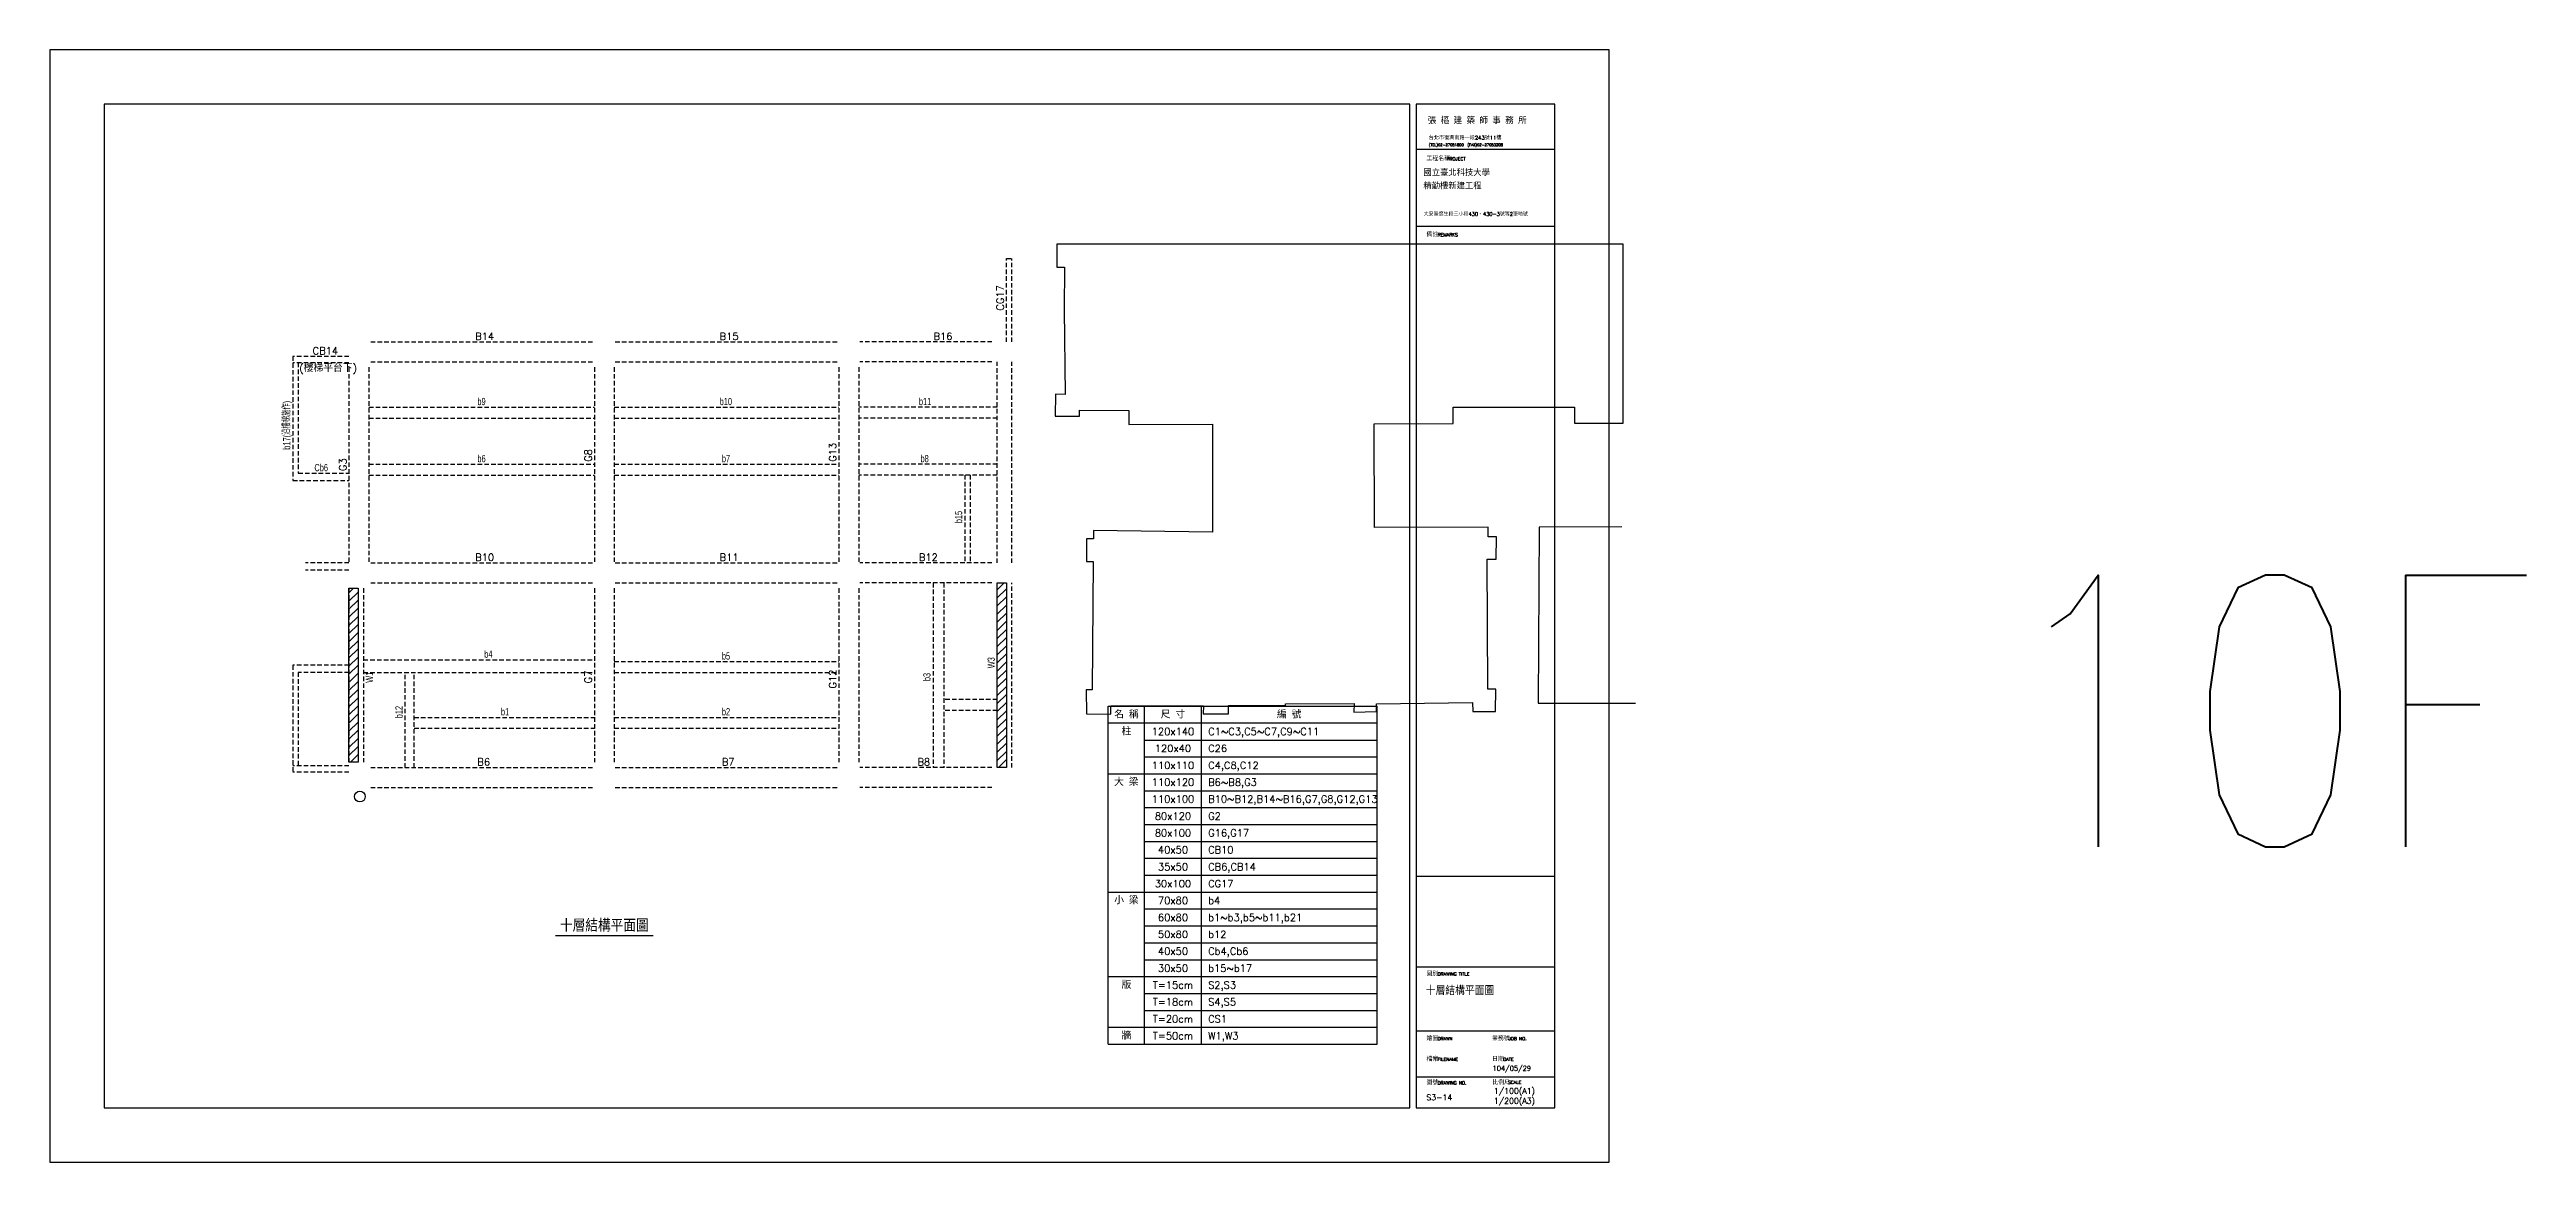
# Model space of a CAD drawing. Header units: millimetres. Extents: x -6716 to 14417, y -6142 to 137521.
# Drawn here: x -2 to 13675, y 36838 to 42983 of the extents above; entities that cross this region are included whole.
import ezdxf
from ezdxf.enums import TextEntityAlignment as Align

# ---------------------------------------------------------------- set-up
doc = ezdxf.new("R2010")
doc.units = ezdxf.units.MM
doc.header["$LTSCALE"] = 100
doc.linetypes.add('HIDDEN', pattern=[0.375, 0.25, -0.125])
for name, color, linetype in [('0-BEAM01', 4, 'HIDDEN'), ('0-BEAM02', 241, 'HIDDEN'), ('0-HATCH', 9, 'Continuous'), ('0-NOTES', 7, 'Continuous'), ('0-TEXT01', 4, 'Continuous'), ('0-TEXT02', 241, 'Continuous'), ('0-TEXTN', 4, 'Continuous'), ('0-TEXTW', 3, 'Continuous'), ('0-WALL', 7, 'HIDDEN'), ('0-施工圖框$0$TEXT-圖框', 3, 'Continuous'), ('0-施工圖框$0$圖框', 7, 'Continuous'), ('CTEXT', 7, 'Continuous'), ('TEXT-標題', 3, 'Continuous'), ('TITLE', 7, 'Continuous')]:
    doc.layers.add(name, color=color, linetype=linetype)
doc.layers.add('RA-Floor-Origin', color=3, linetype='Continuous', lineweight=30)
doc.layers.add('RA-Floor.BoundingBox', color=55, linetype='Continuous', lineweight=20)
doc.layers.add('鄰房', color=2, linetype='Continuous', plot=False)
doc.styles.add('0-施工圖框$0$TXT', font='romans.shx', dxfattribs={"bigfont": 'chineset.shx'})
doc.styles.add('3-AUCAD', font='aucad.shx', dxfattribs={"width": 0.67, "height": 30, "bigfont": 'single.shx'})
doc.styles.add('CHINA', font='romans.shx', dxfattribs={"width": 0.8, "bigfont": 'china.shx'})

msp = doc.modelspace()

# ---------------------------------------------------------------- texts
at = {"color": 2, "lineweight": 25, "style": 'CHINA', "width": 0.8}
msp.add_text('10F', height=1500, dxfattribs=at).set_placement((13726, 38581), align=Align.RIGHT)
at = {"layer": '0-TEXT01', "style": '0-施工圖框$0$TXT'}
for s, p in [('CG17', (5267, 41541)), ('G8', (2992, 40706)), ('G13', (4342, 40706)), ('G3', (1637, 40655)), ('G7', (2992, 39483)), ('G12', (4342, 39454))]:
    msp.add_text(s, height=40, rotation=90, dxfattribs=at).set_placement(p)
for s, p in [('CB14', (1450, 41299)), ('B14', (2348, 41379)), ('B15', (3698, 41379)), ('B16', (4879, 41379)), ('(樓梯平台下)', (1377, 41203)), ('B10', (2348, 40159)), ('B11', (3698, 40159)), ('B12', (4798, 40159)), ('B6', (2360, 39029)), ('B7', (3710, 39029)), ('B8', (4790, 39029))]:
    msp.add_text(s, height=40, dxfattribs=at).set_placement(p)
at = {"layer": '0-TEXT02', "style": '3-AUCAD', "width": 0.67}
for s, p in [('b9', (2360, 41019)), ('b10', (3698, 41019)), ('b11', (4798, 41019)), ('Cb6', (1460, 40654)), ('b6', (2360, 40704)), ('b7', (3710, 40704)), ('b8', (4807, 40704)), ('b4', (2398, 39624)), ('b5', (3710, 39614)), ('b1', (2490, 39306)), ('b2', (3710, 39306))]:
    msp.add_text(s, height=40, dxfattribs=at).set_placement(p)
for s, p in [('b17(沿樓梯施作)', (1327, 40773)), ('b15', (5037, 40367)), ('b3', (4862, 39495)), ('b12', (1947, 39290))]:
    msp.add_text(s, height=40, rotation=90, dxfattribs=at).set_placement(p)
at = {"layer": '0-TEXTN', "style": '0-施工圖框$0$TXT'}
for s, p in [('名 稱', (5944, 39310)), ('尺 寸', (6201, 39310)), ('編 號', (6843, 39310)), ('柱', (5944, 39217)), ('120x140', (6201, 39217)), ('120x40', (6201, 39124)), ('110x110', (6201, 39030)), ('大 梁', (5944, 38937)), ('110x120', (6201, 38937)), ('110x100', (6201, 38844)), ('80x120', (6201, 38750)), ('80x100', (6201, 38657)), ('40x50', (6201, 38564)), ('35x50', (6201, 38470)), ('小 梁', (5944, 38284)), ('30x100', (6201, 38377)), ('70x80', (6201, 38284)), ('60x80', (6201, 38190)), ('50x80', (6201, 38097)), ('40x50', (6201, 38004)), ('30x50', (6201, 37910)), ('版', (5944, 37817)), ('T=15cm', (6201, 37817)), ('T=18cm', (6201, 37724)), ('T=20cm', (6201, 37630)), ('牆', (5944, 37537)), ('T=50cm', (6201, 37537))]:
    msp.add_text(s, height=40, dxfattribs=at).set_placement(p, align=Align.MIDDLE_CENTER)
for s, p in [('C1~C3,C5~C7,C9~C11', (6395, 39197)), ('C26', (6395, 39104)), ('C4,C8,C12', (6395, 39010)), ('B6~B8,G3', (6395, 38917)), ('B10~B12,B14~B16,G7,G8,G12,G13', (6395, 38824)), ('G2', (6395, 38730)), ('G16,G17', (6395, 38637)), ('CB10', (6395, 38544)), ('CB6,CB14', (6395, 38450)), ('CG17', (6395, 38357)), ('b4', (6395, 38264)), ('b1~b3,b5~b11,b21', (6395, 38170)), ('Cb4,Cb6', (6395, 37984)), ('b12', (6395, 38077)), ('b15~b17', (6395, 37890)), ('S2,S3', (6395, 37797)), ('S4,S5', (6395, 37704)), ('CS1', (6395, 37610)), ('W1,W3', (6395, 37517))]:
    msp.add_text(s, height=40, dxfattribs=at).set_placement(p)
at = {"layer": '0-TEXTW', "style": '3-AUCAD', "width": 0.67}
for s, p in [('W1', (1784, 39486)), ('W3', (5217, 39566))]:
    msp.add_text(s, height=40, rotation=90, dxfattribs=at).set_placement(p)
at = {"layer": '0-施工圖框$0$TEXT-圖框', "color": 3, "style": '0-施工圖框$0$TXT'}
msp.add_text('104/05/29', height=26.9, dxfattribs=at).set_placement((7966, 37344))
at = {"layer": '0-施工圖框$0$圖框', "color": 4, "style": '0-施工圖框$0$TXT'}
for s, height, p in [('張 樞 建 築 師 事 務 所', 35, (7608, 42572)), ('台北市復興南路一段243號11樓', 21, (7613, 42485)), ('(TEL)02-27051800  (FAX)02-27053208', 14.7, (7614, 42449)), ('工程名稱', 24, (7601, 42369)), ('PROJECT', 18, (7712, 42370)), ('備註', 24, (7601, 41950)), ('REMARKS', 18, (7663, 41951)), ('圖別', 24, (7601, 37868)), ('DRAWING TITLE', 18, (7663, 37869)), ('繪圖', 24, (7601, 37511)), ('DRAWN', 18, (7663, 37512)), ('業務號', 24, (7963, 37511)), ('JOB NO.', 18, (8054, 37512)), ('檔案', 24, (7601, 37397)), ('FILENAME', 18, (7663, 37398)), ('日期', 24, (7963, 37397)), ('DATE', 18, (8025, 37398)), ('圖號', 24, (7601, 37267)), ('DRAWING NO.', 18, (7663, 37268)), ('比例尺', 24, (7964, 37267)), ('SCALE', 18, (8051, 37271))]:
    msp.add_text(s, height=height, dxfattribs=at).set_placement(p)
at = {"layer": '0-施工圖框$0$圖框', "color": 3, "style": '0-施工圖框$0$TXT'}
for s, height, p in [('國立臺北科技大學', 34, (7584, 42285)), ('精勤樓新建工程', 34, (7584, 42212)), ('大安區懷生段三小段430、430-3號等2筆地號', 20.41, (7585, 42064))]:
    msp.add_text(s, height=height, dxfattribs=at).set_placement(p)
at = {"layer": 'CTEXT', "style": '0-施工圖框$0$TXT'}
msp.add_text('十層結構平面圖', height=70, dxfattribs=at).set_placement((3061, 38111), align=Align.CENTER)
at = {"layer": 'TEXT-標題', "ltscale": 200, "style": '0-施工圖框$0$TXT'}
for s, height, p in [('十層結構平面圖', 45, (7597, 37762)), ('S3-14', 31.5, (7600, 37181)), ('1/100(A1)', 31.5, (7973, 37217)), ('1/200(A3)', 31.5, (7973, 37162))]:
    msp.add_text(s, height=height, dxfattribs=at).set_placement(p)

# ---------------------------------------------------------------- hatches: boundary and pattern name
at = {"layer": '0-HATCH'}
h = msp.add_hatch(dxfattribs=at)
h.set_pattern_fill('ANSI31', color=256, scale=10, style=0)
h.set_pattern_definition([(45, (0.0002, -63011.005), (-22.45064, 22.45064), [])])
h.paths.add_polyline_path([(1701, 39048), (1651, 39048), (1651, 40008), (1701, 40008)])
h = msp.add_hatch(dxfattribs=at)
h.set_pattern_fill('ANSI31', color=256, scale=10, style=0)
h.set_pattern_definition([(45, (-30, -63011.005), (-22.45064, 22.45064), [])])
h.paths.add_polyline_path([(5281, 39018), (5231, 39018), (5231, 40038), (5281, 40038)])

# ---------------------------------------------------------------- linework, layer by layer
at = {"layer": '0-BEAM01'}
for p, q in [((5281, 41368), (5281, 41828)), ((5281, 41828), (5311, 41828)), ((5311, 41368), (5311, 41828)), ((1771, 41368), (3001, 41368)), ((3121, 41368), (4351, 41368)), ((5201, 41368), (4471, 41368)), ((1651, 41288), (1341, 41288)), ((1651, 41253), (1341, 41253)), ((1651, 41228), (1651, 40148)), ((1761, 41228), (1761, 40148)), ((1771, 41258), (3001, 41258)), ((3006, 41228), (3006, 40148)), ((3116, 41228), (3116, 40148)), ((3121, 41258), (4351, 41258)), ((4356, 41228), (4356, 40148)), ((4466, 41228), (4466, 40148)), ((5201, 41258), (4471, 41258)), ((5231, 40148), (5231, 41258)), ((5311, 40148), (5311, 41258)), ((1651, 40148), (1411, 40148)), ((1651, 40108), (1411, 40108)), ((1771, 40148), (3001, 40148)), ((3121, 40148), (4351, 40148)), ((5201, 40148), (4471, 40148)), ((1651, 40008), (1651, 39048)), ((1731, 40008), (1731, 39048)), ((1771, 40038), (3001, 40038)), ((3006, 40008), (3006, 39048)), ((3116, 40008), (3116, 39048)), ((3121, 40038), (4351, 40038)), ((4356, 40008), (4356, 39048)), ((4466, 40008), (4466, 39048)), ((5201, 40038), (4471, 40038)), ((5231, 39018), (5231, 40038)), ((5311, 39018), (5311, 40038)), ((1651, 39028), (1341, 39028)), ((1651, 38993), (1341, 38993)), ((1771, 39018), (3001, 39018)), ((3121, 39018), (4351, 39018)), ((5201, 39018), (4471, 39018)), ((1771, 38908), (3001, 38908)), ((3121, 38908), (4351, 38908)), ((5201, 38908), (4471, 38908))]:
    msp.add_line(p, q, dxfattribs=at)
at = {"layer": '0-BEAM02'}
for p, q in [((1341, 41288), (1341, 40603)), ((1371, 41253), (1371, 40643)), ((1761, 41008), (3006, 41008)), ((1761, 40948), (3006, 40948)), ((3116, 41008), (4356, 41008)), ((3116, 40948), (4356, 40948)), ((5231, 41008), (4466, 41008)), ((5231, 40948), (4466, 40948)), ((1371, 40643), (1651, 40643)), ((1761, 40693), (3006, 40693)), ((1761, 40633), (3006, 40633)), ((3116, 40693), (4356, 40693)), ((3116, 40633), (4356, 40633)), ((5231, 40693), (4466, 40693)), ((5231, 40633), (4466, 40633)), ((5051, 40633), (5051, 40148)), ((5081, 40633), (5081, 40148)), ((1341, 40603), (1651, 40603)), ((4876, 40038), (4876, 39018)), ((4936, 40038), (4936, 39018)), ((1651, 39583), (1341, 39583)), ((1341, 39583), (1341, 38993)), ((1371, 39543), (1371, 39028)), ((1651, 39543), (1371, 39543)), ((1731, 39613), (3006, 39613)), ((1731, 39543), (3006, 39543)), ((1961, 39018), (1961, 39543)), ((2011, 39018), (2011, 39543)), ((3116, 39603), (4356, 39603)), ((3116, 39543), (4356, 39543)), ((5231, 39393), (4936, 39393)), ((2011, 39295), (3006, 39295)), ((3116, 39295), (4356, 39295)), ((5231, 39333), (4936, 39333)), ((2011, 39235), (3006, 39235)), ((3116, 39235), (4356, 39235))]:
    msp.add_line(p, q, dxfattribs=at)
at = {"layer": '0-NOTES'}
for p, q in [((5844, 37490), (5844, 39357)), ((5844, 39357), (7328, 39357)), ((5844, 39264), (7328, 39264)), ((6043, 37490), (6043, 39357)), ((6359, 37490), (6359, 39357)), ((7328, 37490), (7328, 39357)), ((5844, 38984), (7328, 38984)), ((5844, 38330), (7328, 38330)), ((5844, 37864), (7328, 37864)), ((5844, 37584), (7328, 37584)), ((5844, 37490), (7328, 37490))]:
    msp.add_line(p, q, dxfattribs=at)
at = {"layer": '0-NOTES', "color": 3}
for p, q in [((6043, 39170), (7328, 39170)), ((6043, 39077), (7328, 39077)), ((6043, 38890), (7328, 38890)), ((6043, 38797), (7328, 38797)), ((6043, 38704), (7328, 38704)), ((6043, 38610), (7328, 38610)), ((6043, 38517), (7328, 38517)), ((6043, 38424), (7328, 38424)), ((6043, 38237), (7328, 38237)), ((6043, 38144), (7328, 38144)), ((6043, 38050), (7328, 38050)), ((6043, 37957), (7328, 37957)), ((6043, 37770), (7328, 37770)), ((6043, 37677), (7328, 37677))]:
    msp.add_line(p, q, dxfattribs=at)
at = {"layer": '0-WALL', "color": 40, "linetype": 'Continuous'}
for points in [[(1701, 39048), (1651, 39048), (1651, 40008), (1701, 40008)], [(5281, 39018), (5231, 39018), (5231, 40038), (5281, 40038)]]:
    msp.add_lwpolyline(points, close=True, dxfattribs=at)
at = {"layer": '0-施工圖框$0$圖框', "color": 1}
for p, q in [((8310, 42680), (7544, 42680)), ((7544, 42680), (7544, 38416)), ((8310, 38416), (8310, 42680)), ((8310, 42430), (7544, 42430)), ((8310, 42005), (7544, 42005)), ((7544, 38416), (7544, 37140)), ((8310, 38416), (7544, 38416)), ((8310, 37140), (8310, 38416)), ((8310, 37916), (7544, 37916)), ((8310, 37563), (7544, 37563)), ((8310, 37309), (7544, 37309)), ((7544, 37140), (8310, 37140))]:
    msp.add_line(p, q, dxfattribs=at)
at = {"layer": 'Defpoints'}
for points in [[(0, 36840), (8610, 36840), (8610, 42980), (0, 42980)], [(300, 37140), (7508, 37140), (7508, 42680), (300, 42680)]]:
    msp.add_lwpolyline(points, close=True, dxfattribs=at)
at = {"layer": 'RA-Floor-Origin'}
msp.add_circle((1711, 38858), 30, dxfattribs=at)
at = {"layer": 'RA-Floor.BoundingBox', "const_width": 5}
msp.add_lwpolyline([(0, 42980), (8610, 42980), (8610, 36840), (0, 36840)], close=True, dxfattribs=at)
at = {"layer": 'TITLE', "color": 1}
msp.add_line((2791, 38091), (3331, 38091), dxfattribs=at)
at = {"layer": '鄰房', "color": 8}
for p, q in [((5559, 41907), (5560, 41780)), ((8687, 41907), (5559, 41907)), ((8687, 40919), (8687, 41907)), ((5560, 41780), (5602, 41780)), ((5602, 41780), (5601, 41545)), ((5601, 41545), (5606, 41078)), ((5552, 41079), (5551, 40959)), ((5606, 41078), (5552, 41079)), ((5551, 40959), (5684, 40958)), ((5684, 40958), (5684, 40991)), ((5684, 40991), (5958, 40989)), ((5958, 40989), (5958, 40913)), ((5958, 40913), (6419, 40914)), ((6419, 40914), (6419, 40317)), ((7312, 40916), (7749, 40918)), ((7314, 40343), (7312, 40916)), ((7749, 40918), (7748, 41008)), ((7748, 41008), (8418, 41007)), ((8418, 41007), (8419, 40919)), ((8419, 40919), (8687, 40919)), ((5762, 40280), (5723, 40281)), ((5723, 40281), (5723, 40156)), ((6419, 40317), (5762, 40326)), ((5762, 40326), (5762, 40280)), ((7941, 40345), (7314, 40343)), ((7941, 40291), (7941, 40345)), ((7987, 40291), (7941, 40291)), ((7985, 40168), (7987, 40291)), ((8223, 40346), (8218, 39374)), ((8679, 40347), (8223, 40346)), ((5723, 40156), (5761, 40156)), ((5761, 40156), (5754, 39448)), ((7940, 39450), (7936, 40169)), ((7936, 40169), (7985, 40168)), ((5754, 39448), (5722, 39448)), ((5722, 39448), (5723, 39314)), ((7983, 39450), (7940, 39450)), ((7982, 39327), (7983, 39450)), ((5723, 39314), (5857, 39312)), ((5857, 39312), (5857, 39359)), ((5857, 39359), (6369, 39359)), ((6369, 39359), (6368, 39315)), ((6368, 39315), (6508, 39315)), ((6508, 39315), (6508, 39360)), ((6508, 39360), (6823, 39360)), ((6823, 39369), (7201, 39372)), ((6823, 39360), (6823, 39369)), ((7201, 39372), (7199, 39324)), ((7199, 39324), (7324, 39327)), ((7324, 39369), (7855, 39377)), ((7324, 39327), (7324, 39369)), ((7855, 39377), (7856, 39328)), ((7856, 39328), (7982, 39327)), ((8218, 39374), (8755, 39373))]:
    msp.add_line(p, q, dxfattribs=at)

msp.set_redraw_order([(e.dxf.handle, doc.entitydb.next_handle()) for e in msp.query("TEXT MTEXT ATTDEF DIMENSION ARC_DIMENSION")])  # texts and dimensions are drawn at this point

doc.saveas('drawing.dxf')
